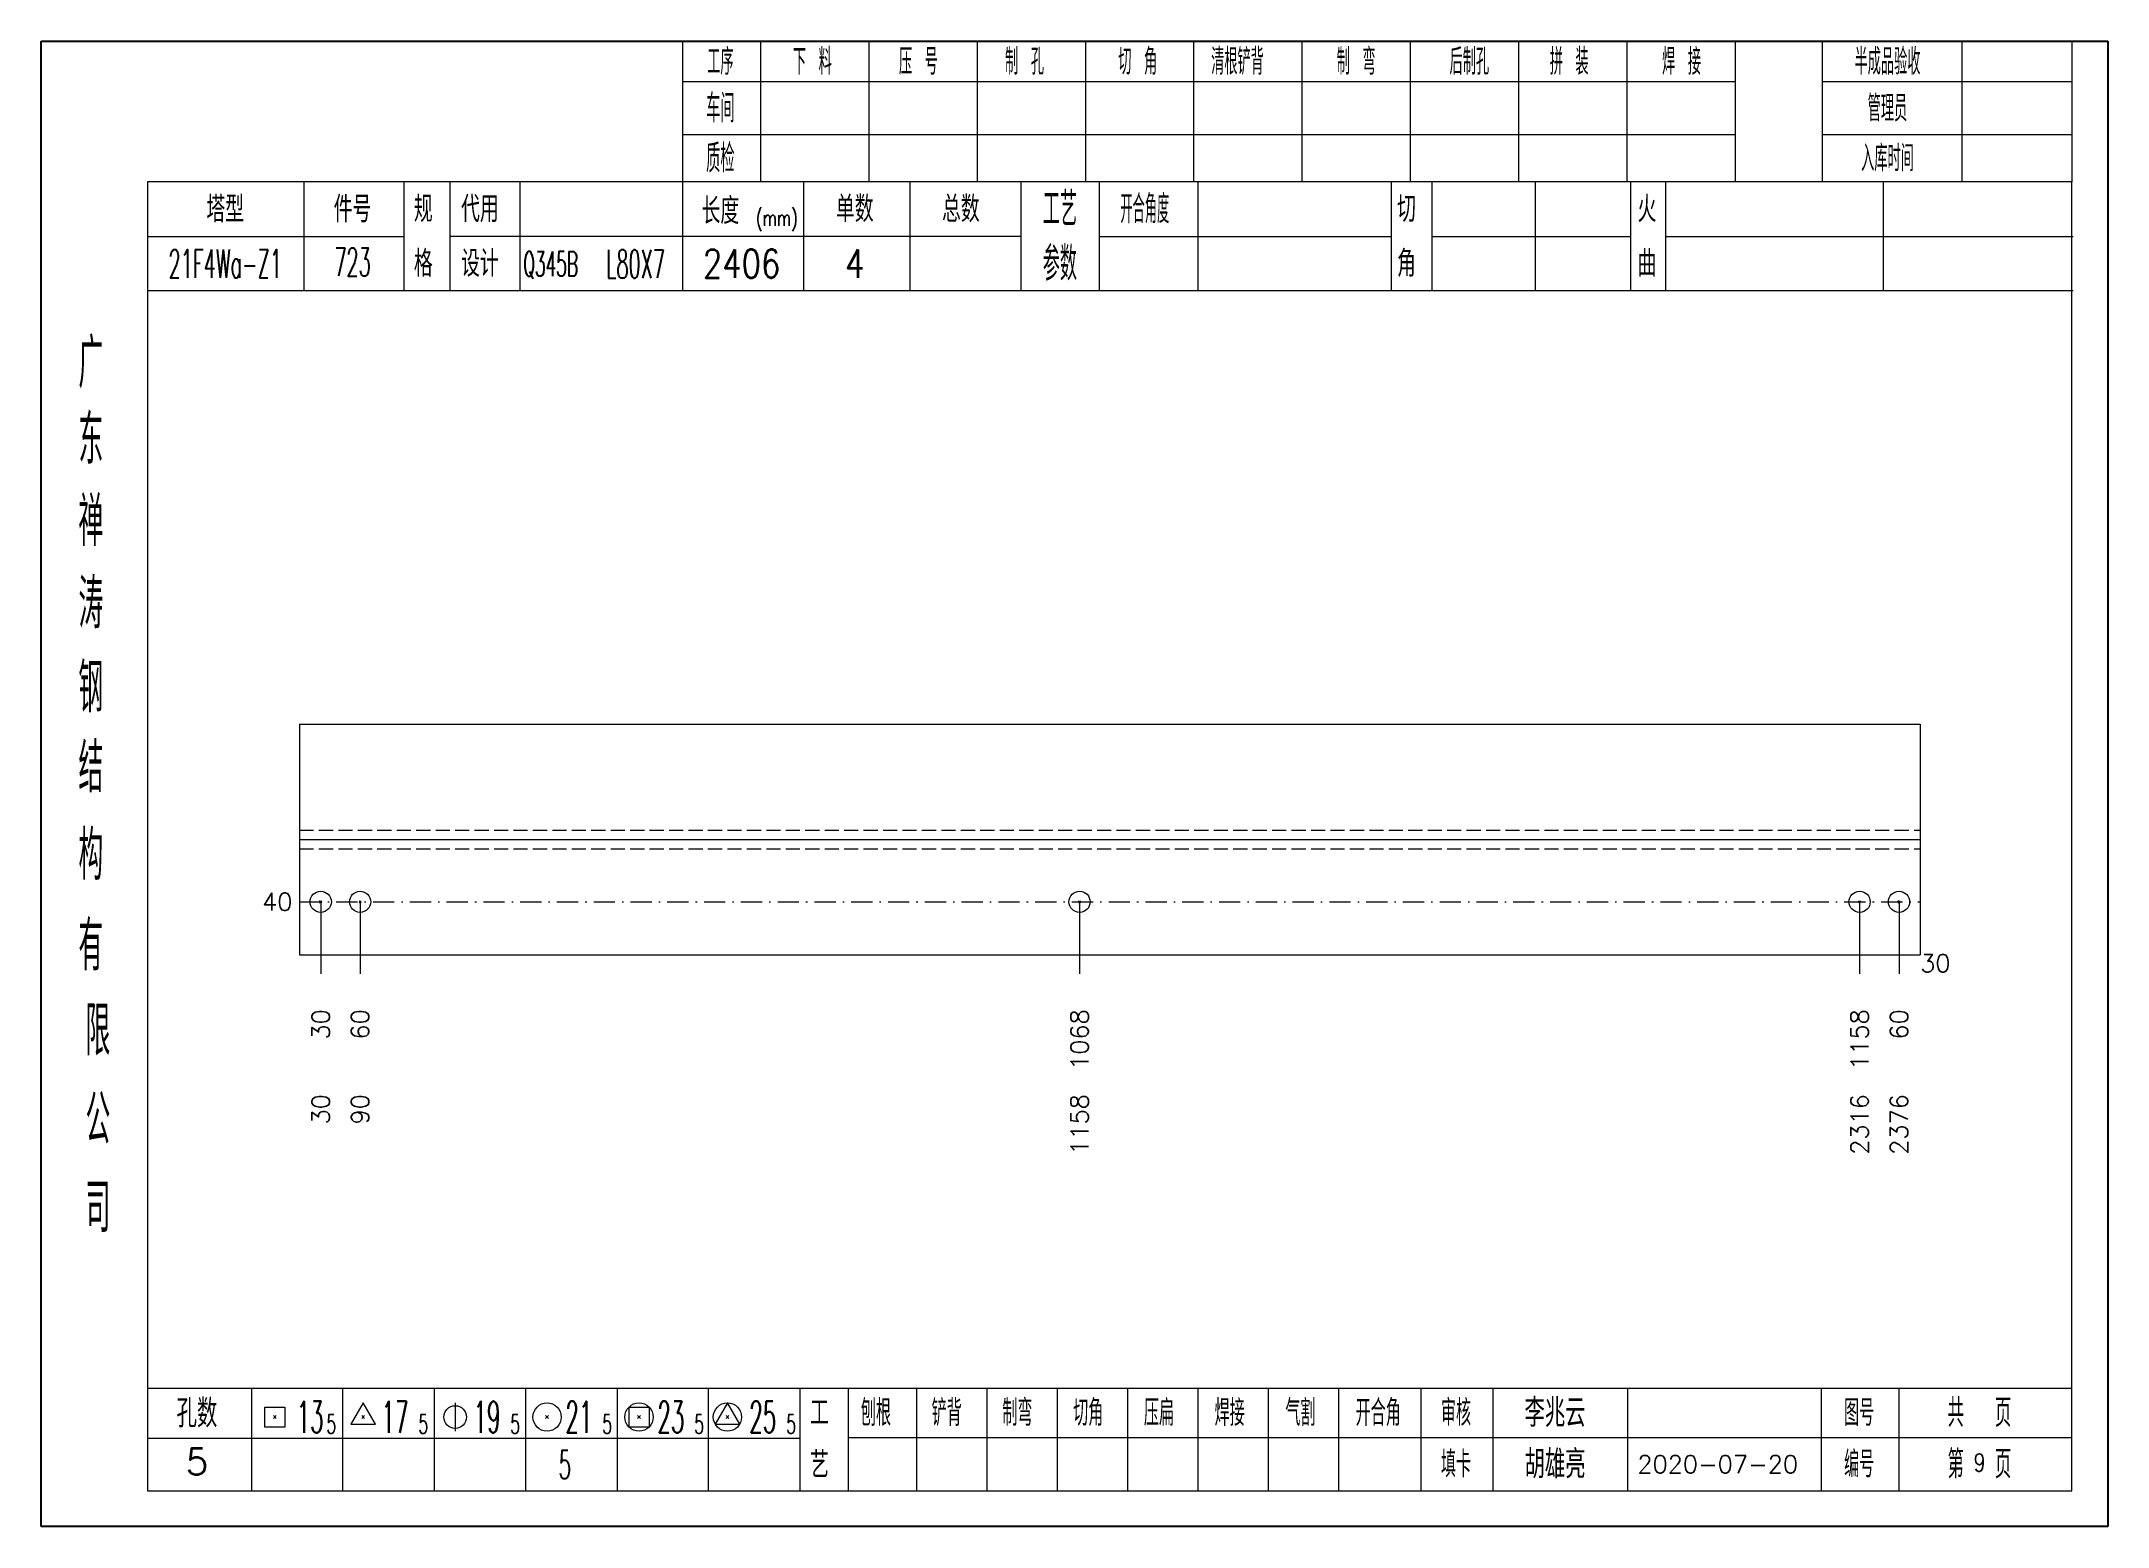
# Model space of a CAD drawing. Extents: x 1310 to 15542, y -76 to 8381.
# Drawn here: x 4013.5 to 4305.6, y 1943.8 to 2153.8 of the extents above; entities that cross this region are included whole.
import ezdxf
from ezdxf.enums import TextEntityAlignment as Align

# ---------------------------------------------------------------- set-up
doc = ezdxf.new("R2010")
doc.units = 0
doc.header["$MEASUREMENT"] = 0
doc.linetypes.add('一点画线', pattern=[5.2, 3, -1, 0.2, -1])
doc.linetypes.add('虚线', pattern=[2.75, 2, -0.75])
doc.layers.get('0').update_dxf_attribs({"linetype": 'CONTINUOUS', "lineweight": 25})
for name, color, linetype, lineweight in [('1', 7, 'CONTINUOUS', 25), ('4', 7, 'CONTINUOUS', 25), ('5', 7, 'CONTINUOUS', 25)]:
    doc.layers.add(name, color=color, linetype=linetype, lineweight=lineweight)
doc.styles.get("Standard").update_dxf_attribs({"font": 'simplex.shx', "width": 0.7, "height": 3, "bigfont": 'gbhzfs.shx'})

msp = doc.modelspace()

# ---------------------------------------------------------------- texts
at = {"color": 7, "linetype": 'Continuous', "lineweight": 13}
msp.add_text('40', height=2.5, dxfattribs=at).set_placement((4048.962, 2032.162), align=Align.MIDDLE_RIGHT)
at = {"layer": '1', "color": 7, "linetype": 'Continuous', "lineweight": 13}
msp.add_text('30', height=2.5, dxfattribs=at).set_placement((4279.092, 2023.474), align=Align.MIDDLE_LEFT)
at = {"layer": '1', "color": 8, "linetype": 'Continuous', "lineweight": 9}
for s, p in [('30', (4052.962, 2016.974)), ('60', (4058.533, 2016.974)), ('1068', (4160.241, 2016.974)), ('1158', (4270.521, 2016.974)), ('60', (4276.092, 2016.974))]:
    msp.add_text(s, height=2.5, rotation=90, dxfattribs=at).set_placement(p, align=Align.MIDDLE_RIGHT)
at = {"layer": '1', "color": 7, "linetype": 'Continuous', "lineweight": 13}
for s, p in [('30', (4052.962, 2004.974)), ('90', (4058.533, 2004.974)), ('1158', (4160.241, 2004.974)), ('2316', (4270.521, 2004.974)), ('2376', (4276.092, 2004.974))]:
    msp.add_text(s, height=2.5, rotation=90, dxfattribs=at).set_placement(p, align=Align.MIDDLE_RIGHT)
at = {"layer": '4', "color": 1, "linetype": 'Continuous', "lineweight": 25}
for s, height, width, p in [('工序', 3.7, 0.7, (4109.462, 2150.931)), ('下 料', 3.7, 0.7, (4122.462, 2150.931)), ('制 孔', 3.7, 0.7, (4152.462, 2150.931)), ('切 角', 3.7, 0.7, (4168.462, 2150.931)), ('清根铲背 ', 3.7, 0.7, (4183.462, 2150.931)), (' 制 弯', 3.7, 0.7, (4198.462, 2150.931)), (' 后制孔', 3.7, 0.7, (4214.462, 2150.931)), ('拼 装', 3.7, 0.7, (4229.462, 2150.931)), (' 焊 接', 3.7, 0.7, (4244.462, 2150.931)), ('半成品验收', 3.7, 0.7, (4274.462, 2150.931)), ('压 号', 3.7, 0.7, (4137.462, 2150.931)), ('车间', 4, 0.7, (4109.462, 2144.331)), ('管理员', 3.7, 0.7, (4274.462, 2144.331)), ('质检', 4, 0.7, (4109.462, 2137.271)), ('入库时间', 3.7, 0.7, (4274.462, 2137.271)), ('工艺', 4.8, 0.7, (4157.462, 2130.091)), ('(mm)', 2.24, 0.7, (4117.462, 2128.831)), ('开合角度', 4, 0.6, (4169.462, 2130.091)), ('21F4Wa-Z1', 4, 0.5, (4039.462, 2122.351)), ('723', 4, 0.5, (4057.462, 2122.601)), ('Q345B', 3.5, 0.5, (4085.462, 2122.331)), ('L80X7', 4, 0.5, (4097.462, 2122.331)), ('2406', 4, 0.8, (4112.462, 2122.381)), ('4', 4, 0.8, (4128.462, 2122.381)), ('参数', 4.8, 0.7, (4157.462, 2122.381)), ('广', 6.96, 0.7, (4020.462, 2108.301)), ('东', 6.96, 0.7, (4020.462, 2097.511)), ('禅', 6.96, 0.7, (4020.462, 2085.921)), ('涛', 6.96, 0.7, (4020.462, 2074.321)), ('钢', 6.96, 0.7, (4020.462, 2062.431)), ('结', 6.96, 0.7, (4020.462, 2051.121)), ('构', 6.96, 0.7, (4020.462, 2038.741)), ('有', 6.96, 0.7, (4020.462, 2025.931)), ('限', 6.96, 0.7, (4021.462, 2013.931)), ('公', 6.96, 0.7, (4021.462, 2001.391)), ('司', 6.96, 0.7, (4021.462, 1988.911)), ('13', 4.47, 0.5, (4051.462, 1959.331)), ('17', 4.47, 0.5, (4063.462, 1959.331)), ('19', 4.47, 0.5, (4076.462, 1959.331)), ('21', 4.47, 0.5, (4089.462, 1959.331)), ('23', 4.47, 0.5, (4102.462, 1959.331)), ('25', 4.47, 0.5, (4115.462, 1959.331)), ('刨根', 3.7, 0.8, (4131.462, 1959.931)), ('铲背', 3.7, 0.8, (4141.462, 1959.931)), ('制弯', 3.7, 0.8, (4151.462, 1959.931)), ('切角', 3.7, 0.8, (4161.462, 1959.931)), ('压扁', 3.7, 0.8, (4171.462, 1959.931)), ('焊接', 3.7, 0.8, (4181.462, 1959.931)), ('气割', 3.7, 0.8, (4191.462, 1959.931)), ('开合角', 3.7, 0.8, (4202.462, 1959.931)), ('审核', 3.7, 0.8, (4213.462, 1959.931)), ('图号', 3.7, 0.8, (4270.462, 1959.931)), ('共  页', 4, 0.8, (4287.462, 1959.931)), ('5', 2.68, 0.6, (4054.462, 1958.331)), ('5', 2.68, 0.6, (4067.462, 1958.331)), ('5', 2.68, 0.6, (4080.462, 1958.331)), ('5', 2.68, 0.6, (4093.462, 1958.331)), ('5', 2.68, 0.6, (4106.462, 1958.331)), ('5', 2.68, 0.6, (4119.462, 1958.331)), ('5', 4, 0.5, (4087.462, 1952.581)), ('填卡', 3.7, 0.8, (4213.462, 1952.661)), ('编号', 3.7, 0.8, (4270.462, 1952.661)), ('第  页', 4, 0.8, (4287.462, 1952.661))]:
    msp.add_text(s, height=height, dxfattribs=dict(at, width=width)).set_placement(p, align=Align.MIDDLE_CENTER)
for s, height, p in [('塔型', 3.7, (4039.462, 2130.061)), ('件号', 3.7, (4057.462, 2130.061)), ('规', 3.7, (4067.462, 2130.091)), ('代用', 3.7, (4075.462, 2130.091)), ('长度', 3.7, (4109.462, 2129.831)), ('单数', 3.7, (4128.462, 2130.091)), ('总数', 3.7, (4143.462, 2130.091)), ('切', 3.7, (4206.462, 2130.091)), ('火', 3.7, (4240.462, 2130.091)), ('格', 3.7, (4067.462, 2122.381)), ('设计', 3.7, (4075.462, 2122.381)), ('角', 3.7, (4206.462, 2122.381)), ('曲', 3.7, (4240.462, 2122.381)), ('孔数', 4, (4035.462, 1959.851)), ('工', 3.7, (4123.462, 1959.931)), ('李兆云', 4, (4227.462, 1959.931)), ('5', 3.7, (4035.462, 1953.021)), ('艺', 3.7, (4123.462, 1952.581)), ('胡雄亮', 4, (4227.462, 1952.661)), ('2020-07-20', 2.5, (4250.462, 1952.661))]:
    msp.add_text(s, height=height, dxfattribs=at).set_placement(p, align=Align.MIDDLE_CENTER)
at = {"layer": '4', "color": 6, "linetype": 'Continuous', "lineweight": 25, "width": 0.8}
msp.add_text('9', height=2.5, dxfattribs=at).set_placement((4287.487, 1952.889), align=Align.MIDDLE_CENTER)

# ---------------------------------------------------------------- blocks, each defined once
blk = doc.blocks.new('孔21.5')
at = {"layer": '5', "color": 7, "linetype": 'Continuous', "lineweight": 13}
for p, q in [((-0.1, -0.1), (0.1, 0.1)), ((0.1, -0.1), (-0.1, 0.1))]:
    blk.add_line(p, q, dxfattribs=at)
blk.add_circle((0, 0), 1, dxfattribs=at)
blk = doc.blocks.new('CTJGK')
at = {"color": 6, "linetype": 'Continuous'}
for p, q in [((0, 209.97), (292.13, 209.97)), ((0, 0), (0, 209.97)), ((292.13, 209.97), (292.13, 0)), ((292.13, 0), (0, 0))]:
    blk.add_line(p, q, dxfattribs=at)

# ---------------------------------------------------------------- linework, layer by layer
at = {"color": 7, "linetype": 'Continuous', "lineweight": 18}
for p, q in [((4049.962, 2057.287), (4049.962, 2024.662)), ((4049.962, 2057.287), (4279.092, 2057.287)), ((4279.092, 2057.287), (4279.092, 2024.662)), ((4049.962, 2040.974), (4279.092, 2040.974))]:
    msp.add_line(p, q, dxfattribs=at)
at = {"color": 1, "linetype": '虚线', "lineweight": 18}
for p, q in [((4049.962, 2042.287), (4279.092, 2042.287)), ((4049.962, 2039.662), (4279.092, 2039.662))]:
    msp.add_line(p, q, dxfattribs=at)
at = {"color": 3, "linetype": '一点画线', "lineweight": 13}
msp.add_line((4049.962, 2032.162), (4279.092, 2032.162), dxfattribs=at)
at = {"color": 7, "linetype": 'Continuous', "lineweight": 13}
for p, q in [((4052.962, 2032.162), (4052.962, 2021.974)), ((4058.533, 2032.162), (4058.533, 2021.974)), ((4160.241, 2032.162), (4160.241, 2021.974)), ((4270.521, 2032.162), (4270.521, 2021.974)), ((4276.092, 2032.162), (4276.092, 2021.974))]:
    msp.add_line(p, q, dxfattribs=at)
at = {"layer": '1', "color": 7, "linetype": 'Continuous', "lineweight": 18}
msp.add_line((4049.962, 2024.662), (4279.092, 2024.662), dxfattribs=at)
at = {"layer": '4', "color": 1, "linetype": 'Continuous', "lineweight": 18}
for p, q in [((4013.462, 2153.801), (4013.462, 1943.831)), ((4305.592, 2153.801), (4013.462, 2153.801)), ((4104.092, 2153.801), (4104.092, 2133.961)), ((4115.122, 2153.801), (4115.122, 2133.941)), ((4130.432, 2153.801), (4130.432, 2133.941)), ((4145.752, 2153.801), (4145.752, 2133.941)), ((4161.062, 2153.801), (4161.062, 2133.941)), ((4176.372, 2153.801), (4176.372, 2133.941)), ((4191.682, 2153.801), (4191.682, 2133.941)), ((4207.002, 2153.801), (4207.002, 2133.941)), ((4222.312, 2153.801), (4222.312, 2133.941)), ((4237.622, 2153.801), (4237.622, 2133.941)), ((4252.932, 2153.801), (4252.932, 2133.961)), ((4252.932, 2153.801), (4252.932, 2133.941)), ((4265.212, 2153.801), (4265.212, 2133.941)), ((4284.962, 2153.801), (4284.962, 2133.941)), ((4300.542, 2153.801), (4300.542, 2133.941)), ((4305.592, 2124.001), (4305.592, 2153.801)), ((4252.932, 2148.071), (4104.092, 2148.071)), ((4300.542, 2148.071), (4265.212, 2148.071)), ((4252.932, 2140.591), (4104.092, 2140.591)), ((4300.542, 2140.591), (4265.212, 2140.591)), ((4028.472, 2133.941), (4028.472, 1948.881)), ((4300.542, 2133.941), (4028.472, 2133.941)), ((4050.592, 2133.951), (4050.592, 2118.531)), ((4064.742, 2118.531), (4064.742, 2133.941)), ((4071.242, 2118.531), (4071.242, 2133.941)), ((4081.112, 2133.941), (4081.112, 2118.531)), ((4104.092, 2133.961), (4104.092, 2118.531)), ((4121.212, 2133.941), (4121.212, 2118.531)), ((4136.262, 2133.941), (4136.262, 2118.531)), ((4151.962, 2133.941), (4151.962, 2118.531)), ((4163.022, 2133.941), (4163.022, 2118.531)), ((4176.972, 2133.941), (4176.972, 2118.531)), ((4204.272, 2133.941), (4204.272, 2118.531)), ((4210.032, 2133.941), (4210.032, 2118.531)), ((4224.652, 2133.941), (4224.652, 2118.531)), ((4238.112, 2133.941), (4238.112, 2118.531)), ((4243.102, 2133.941), (4243.102, 2118.531)), ((4273.842, 2133.941), (4273.842, 2118.531)), ((4300.542, 1948.881), (4300.542, 2133.941)), ((4064.742, 2126.181), (4028.472, 2126.181)), ((4151.962, 2126.231), (4071.242, 2126.231)), ((4163.022, 2126.231), (4204.272, 2126.231)), ((4210.032, 2126.231), (4238.112, 2126.231)), ((4243.102, 2126.231), (4300.722, 2126.231)), ((4305.592, 1943.831), (4305.592, 2124.001)), ((4300.722, 2118.531), (4028.472, 2118.531)), ((4028.472, 1963.411), (4300.542, 1963.411)), ((4043.162, 1963.411), (4043.162, 1948.881)), ((4056.092, 1948.881), (4056.092, 1963.411)), ((4069.022, 1963.411), (4069.022, 1948.881)), ((4081.942, 1948.881), (4081.942, 1963.411)), ((4094.872, 1963.411), (4094.872, 1948.881)), ((4107.802, 1948.881), (4107.802, 1963.411)), ((4120.722, 1948.881), (4120.722, 1963.411)), ((4127.592, 1948.881), (4127.592, 1963.411)), ((4137.252, 1948.881), (4137.252, 1963.411)), ((4147.192, 1948.881), (4147.192, 1963.411)), ((4157.132, 1948.881), (4157.132, 1963.411)), ((4167.082, 1948.881), (4167.082, 1963.411)), ((4177.022, 1948.881), (4177.022, 1963.411)), ((4186.962, 1948.881), (4186.962, 1963.411)), ((4196.912, 1948.881), (4196.912, 1963.411)), ((4208.552, 1948.881), (4208.552, 1963.411)), ((4218.702, 1948.881), (4218.702, 1963.411)), ((4237.762, 1948.881), (4237.762, 1963.411)), ((4265.142, 1948.881), (4265.142, 1963.411)), ((4276.102, 1948.881), (4276.102, 1963.411)), ((4120.722, 1956.281), (4028.472, 1956.281)), ((4127.552, 1956.441), (4300.542, 1956.441)), ((4028.472, 1948.881), (4300.542, 1948.881)), ((4013.462, 1943.831), (4305.592, 1943.831))]:
    msp.add_line(p, q, dxfattribs=at)
at = {"layer": '4', "color": 7, "linetype": 'Continuous', "lineweight": 13}
for p, q in [((4045.048, 1957.917), (4045.048, 1960.745)), ((4045.048, 1960.745), (4047.876, 1960.745)), ((4047.876, 1960.745), (4047.876, 1957.917)), ((4058.962, 1961.331), (4057.23, 1958.331)), ((4060.694, 1958.331), (4058.962, 1961.331)), ((4071.962, 1961.331), (4071.962, 1957.331)), ((4096.548, 1957.917), (4096.548, 1960.745)), ((4096.548, 1960.745), (4099.376, 1960.745)), ((4099.376, 1960.745), (4099.376, 1957.917)), ((4110.462, 1961.331), (4108.73, 1958.331)), ((4112.194, 1958.331), (4110.462, 1961.331)), ((4047.876, 1957.917), (4045.048, 1957.917)), ((4046.262, 1959.131), (4046.662, 1959.531)), ((4046.662, 1959.131), (4046.262, 1959.531)), ((4057.23, 1958.331), (4060.694, 1958.331)), ((4058.762, 1959.131), (4059.162, 1959.531)), ((4059.162, 1959.131), (4058.762, 1959.531)), ((4084.762, 1959.131), (4085.162, 1959.531)), ((4085.162, 1959.131), (4084.762, 1959.531)), ((4099.376, 1957.917), (4096.548, 1957.917)), ((4097.762, 1959.131), (4098.162, 1959.531)), ((4098.162, 1959.131), (4097.762, 1959.531)), ((4108.73, 1958.331), (4112.194, 1958.331)), ((4110.262, 1959.131), (4110.662, 1959.531)), ((4110.662, 1959.131), (4110.262, 1959.531))]:
    msp.add_line(p, q, dxfattribs=at)
for centre, radius in [((4071.962, 1959.331), 1.6), ((4084.962, 1959.331), 2), ((4097.962, 1959.331), 2), ((4110.462, 1959.331), 2)]:
    msp.add_circle(centre, radius, dxfattribs=at)

# ---------------------------------------------------------------- block references
at = {"color": 0, "linetype": 'Continuous'}
msp.add_blockref('CTJGK', (4013.462, 1943.831), dxfattribs=at)
at = {"layer": '1', "color": 8, "linetype": 'Continuous', "lineweight": 9, "xscale": 1.5, "yscale": 1.5, "zscale": 1.5}
for p in [(4052.962, 2032.162), (4058.533, 2032.162), (4160.241, 2032.162), (4270.521, 2032.162), (4276.092, 2032.162)]:
    msp.add_blockref('孔21.5', p, dxfattribs=at)

msp.set_redraw_order([(e.dxf.handle, doc.entitydb.next_handle()) for e in msp.query("TEXT MTEXT ATTDEF DIMENSION ARC_DIMENSION")])  # texts and dimensions are drawn at this point

doc.saveas('drawing.dxf')
